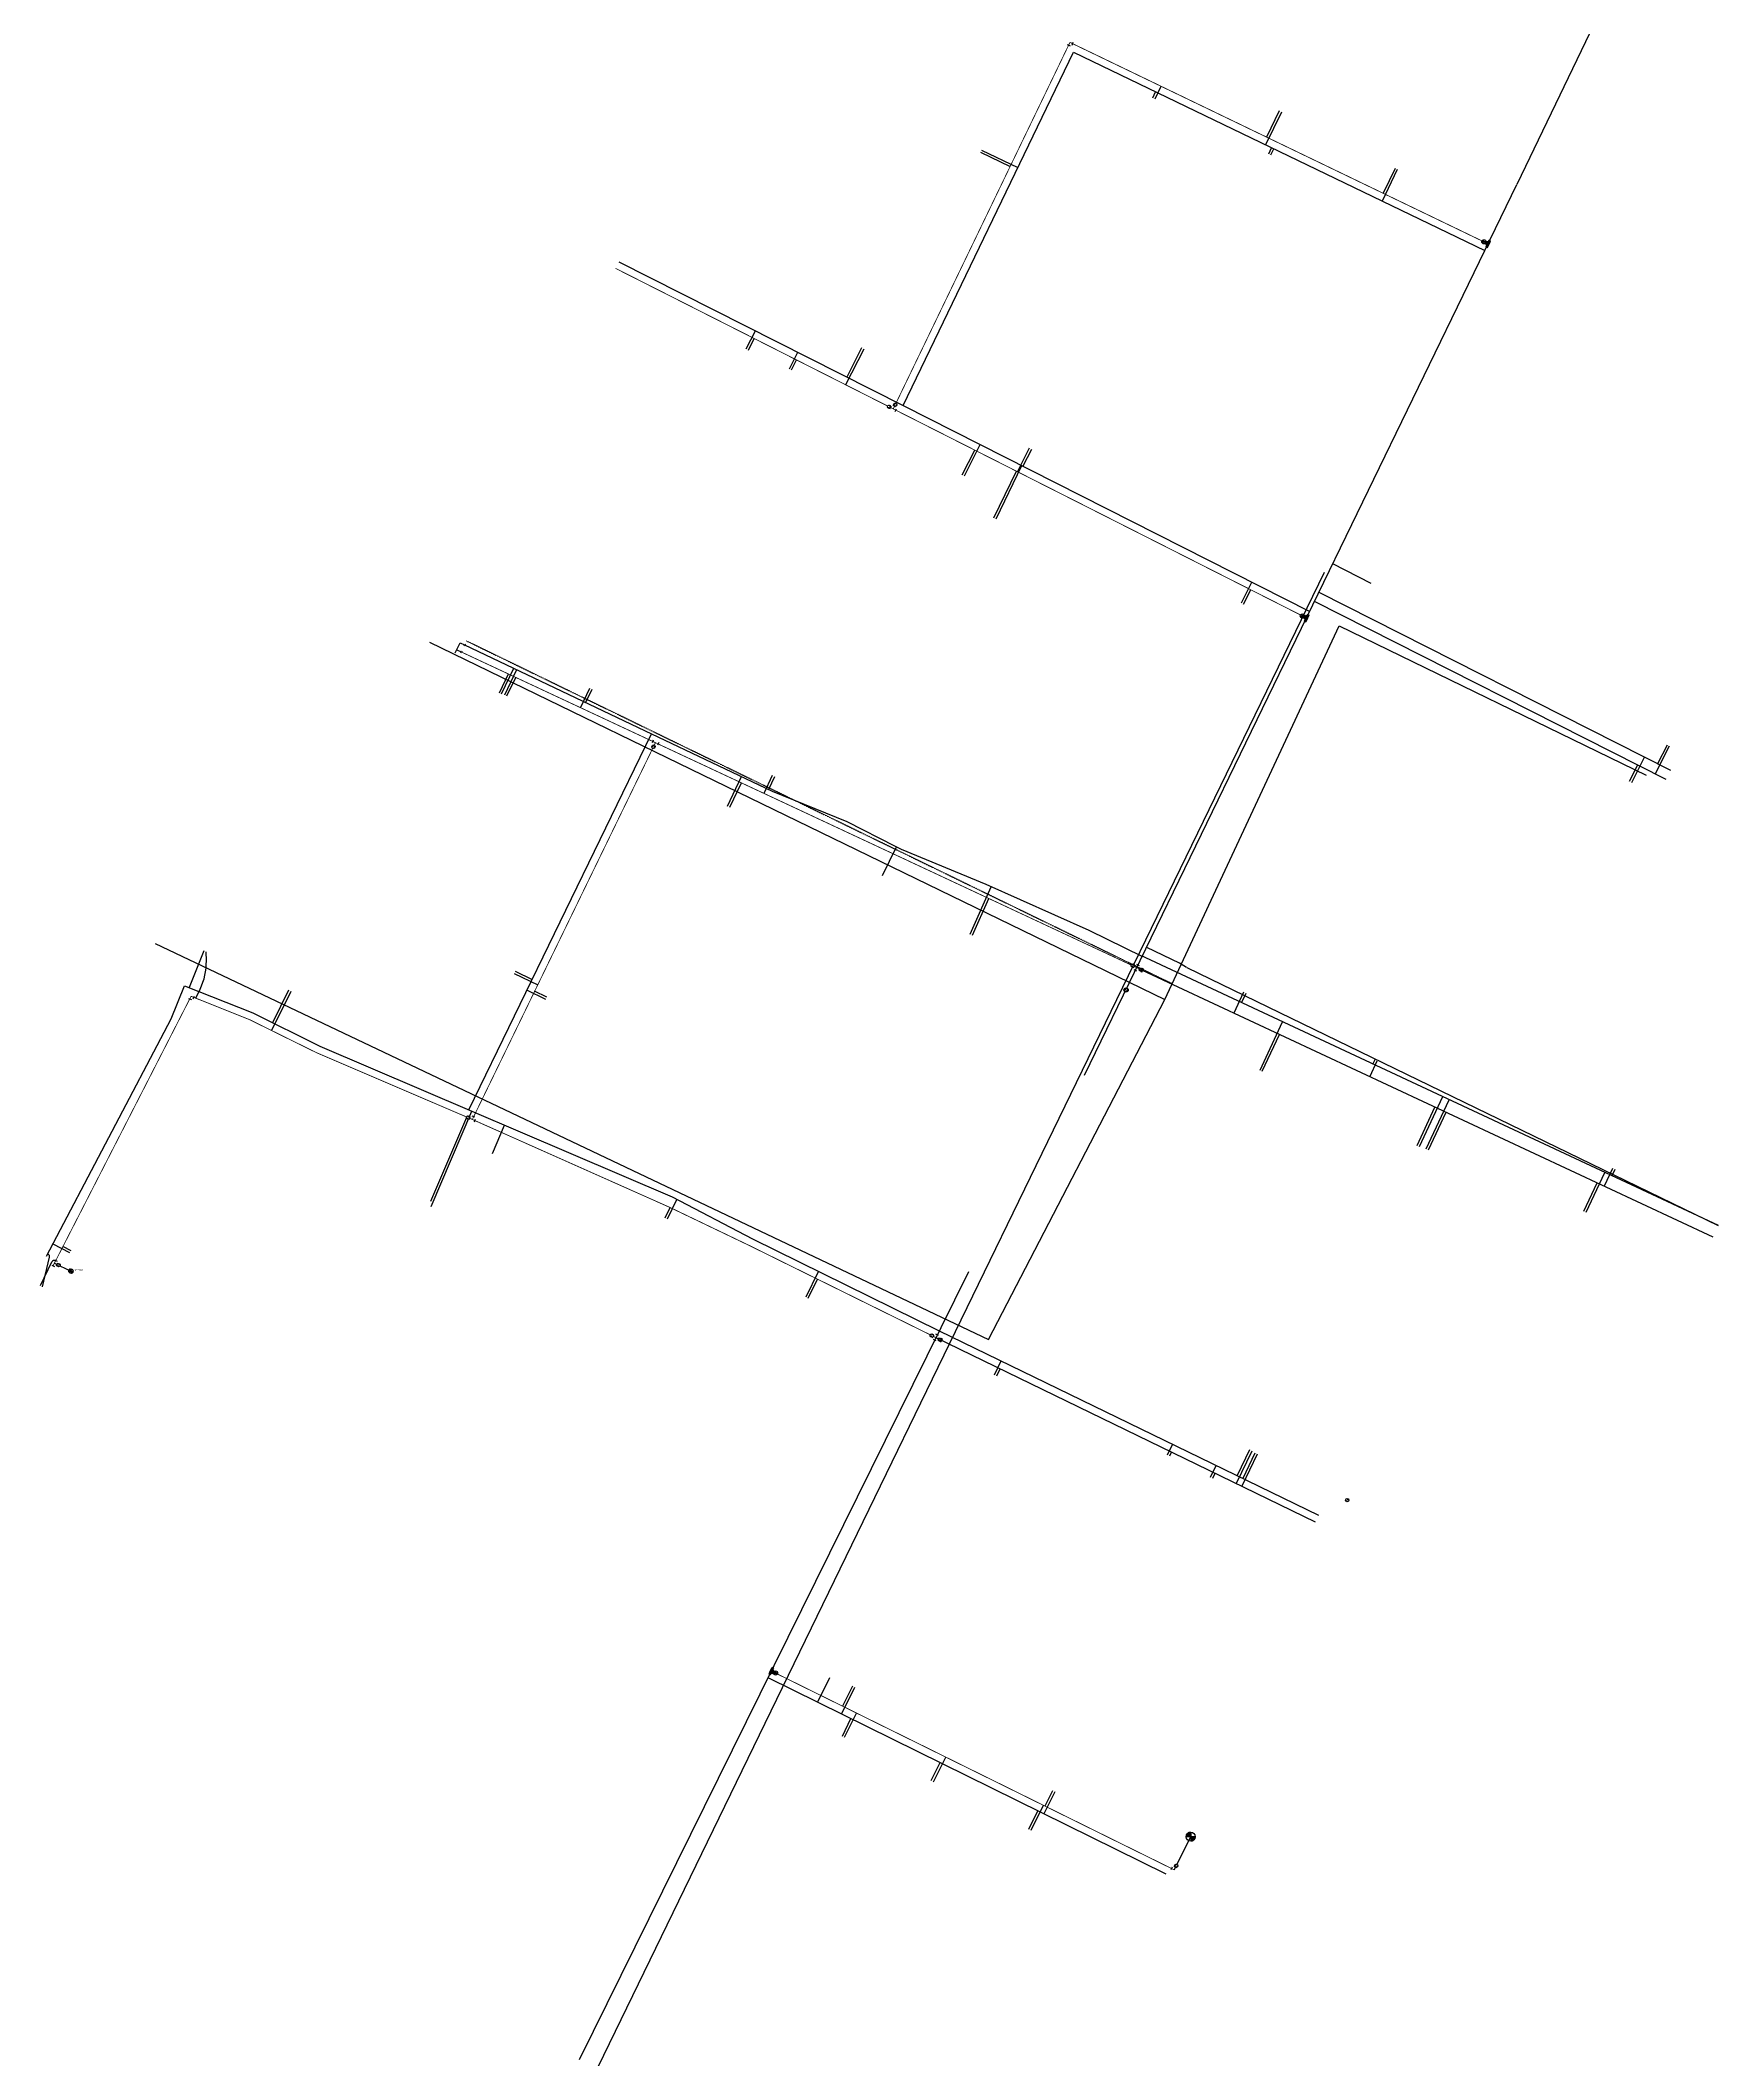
# Model space of a CAD drawing. Extents: x 10585 to 11359, y 10084 to 11560.
# Drawn here: x 10585 to 11261, y 10431 to 11245 of the extents above; entities that cross this region are included whole.
import ezdxf
from ezdxf.enums import TextEntityAlignment as Align
from ezdxf.lldxf.tags import DXFTag

# ---------------------------------------------------------------- set-up
doc = ezdxf.new("R2010")
doc.units = 0
doc.header["$MEASUREMENT"] = 0
doc.set_wipeout_variables(frame=1)
doc.linetypes.add('HIDDEN2', pattern=[0.1875, 0.125, -0.0625])
for name, color, linetype in [('CG_SETTINGS', 7, 'Continuous'), ('CU-SSWR-E', 8, 'REC_SEWER SANITARY-E'), ('CU-WATR', 160, 'REC_WATER'), ('CU-WATR-E', 142, 'REC_WATER 08-INCH'), ('MON_LINE', 6, 'Continuous'), ('XREF', 7, 'Continuous')]:
    doc.layers.add(name, color=color, linetype=linetype)
doc.styles.get("Standard").update_dxf_attribs({"font": 'arial.ttf'})
tags = doc.linetypes.add('HREC_WATER 04-INCH', pattern='A,0.75,-0.25,[4,REC_LStyles.shx,S=1,R=0,X=0,Y=0],-0.25,0.75', length=2).pattern_tags.tags
tags[6] = DXFTag(74, 12)
doc.linetypes.add('REC_SEWER SANITARY-E', pattern='A,1.5,-0.125,[68,REC_LStyles.shx,S=1,R=0,X=0,Y=0],-0.125,1.5', length=3.25)
doc.linetypes.add('REC_WATER', pattern='A,1.5,-0.125,[107,REC_LStyles.shx,S=1,R=0,X=0,Y=0],-0.125,1.5', length=3.25)
doc.linetypes.add('REC_WATER 02-INCH', pattern='A,1.5,-0.25,[3,REC_LStyles.shx,S=1,R=0,X=0,Y=0],-0.25,1.5', length=3.5)
doc.linetypes.add('REC_WATER 08-INCH', pattern='A,1.5,-0.25,[8,REC_LStyles.shx,S=1,R=0,X=0,Y=0],-0.25,1.5', length=3.5)

# ---------------------------------------------------------------- blocks, each defined once
blk = doc.blocks.new('FH1')
at = {"color": 0}
for p, q in [((-1.8, 0.3), (-0.3, 1.8)), ((-1.8, 0.1), (-0.1, 1.8)), ((-1.7, 0.5), (-0.5, 1.7)), ((-1.7, 0), (0, 1.7)), ((-1.6, 0.8), (-0.8, 1.6)), ((-1.5, 0), (0, 1.5)), ((-1.3, 0), (0, 1.3)), ((-1.1, 0), (0, 1.1)), ((-1, 0), (0, 1)), ((-0.8, 0), (0, 0.8)), ((-0.6, 0), (0, 0.6)), ((-0.4, 0), (0, 0.4)), ((-0.2, 0), (0, 0.2)), ((-0.1, 0), (0, 0.1)), ((0, -0.1), (0.1, 0)), ((0.1, -0.2), (0.3, 0)), ((0.3, -0.2), (0.5, 0)), ((0.5, -0.2), (0.6, 0)), ((0.6, -0.2), (0.8, 0)), ((0.8, -0.2), (1, 0)), ((1, -0.2), (1.2, 0)), ((1.2, -0.2), (1.3, 0)), ((1.4, -0.2), (1.5, 0)), ((1.5, -0.2), (1.7, 0)), ((0, -1.7), (1.5, -0.2)), ((0, -1.5), (1.4, -0.2)), ((0, -1.3), (1.2, -0.2)), ((0, -1.2), (1, -0.2)), ((0, -1), (0.8, -0.2)), ((0, -0.8), (0.6, -0.2)), ((0, -0.6), (0.5, -0.2)), ((0, -0.5), (0.3, -0.2)), ((0, -0.3), (0.1, -0.2)), ((0.1, -1.8), (1.7, -0.2)), ((0.3, -1.7), (1.7, -0.3)), ((0.5, -1.7), (1.7, -0.5)), ((0.9, -1.6), (1.6, -0.9)), ((1.7, -0.2), (1.8, -0.1))]:
    blk.add_line(p, q, dxfattribs=at)
for p, q in [((-1.8, 0), (1.8, 0)), ((0, 1.8), (0, -1.8))]:
    blk.add_line(p, q)
blk.add_circle((0, 0), 1.77)
at = {"layer": 'CG_SETTINGS'}
blk.add_text('CG_SETTINGS', height=1, dxfattribs=at).set_placement((0, 0), align=Align.BOTTOM_LEFT)
blk = doc.blocks.new('90-BEND')
for p, q in [((0.05, 0.1), (-0.05, 0.1)), ((0.1, -0.05), (0.1, 0.05))]:
    blk.add_line(p, q)
blk = doc.blocks.new('TAPPING-SLEEVE')
for p, q in [((0.058, 0.134), (-0.058, 0.134)), ((0.058, 0.067), (-0.058, 0.067)), ((0.058, 0), (-0.058, 0)), ((-0.046, 0.174), (-0.046, -0.174)), ((0.046, 0.174), (-0.046, 0.174)), ((0.046, -0.174), (0.046, 0.174)), ((0.092, -0.1), (0.092, 0.1)), ((0.154, 0.071), (0.295, -0.071)), ((0.295, 0.071), (0.154, -0.071)), ((0.058, -0.067), (-0.058, -0.067)), ((0.058, -0.134), (-0.058, -0.134)), ((0.046, -0.174), (-0.046, -0.174))]:
    blk.add_line(p, q)
blk.add_circle((0.225, 0), 0.1)
blk = doc.blocks.new('TEE')
for p, q in [((-0.1, -0.05), (-0.1, 0.05)), ((0.05, 0.1), (-0.05, 0.1)), ((0.1, -0.05), (0.1, 0.05))]:
    blk.add_line(p, q)
blk = doc.blocks.new('VALVE GATE PHX')
blk.add_line((0.47, 0.48), (-0.47, -0.48))
for points in [[(0.48, -0.47), (-0.48, 0.48), (0.47, 0.48)], [(-0.48, -0.48), (0.48, -0.47)]]:
    blk.add_lwpolyline(points)
blk.add_wipeout([(-0.47, 0.47), (0.47, 0.48), (0, 0)])
blk.add_wipeout([(-0.47, -0.47), (0.47, -0.47), (0, 0)])
blk.add_circle((0, 0), 0.67)
blk = doc.blocks.new('*X37')
at = {"color": 0}
for p, q in [((5231.054, 5445.11), (5231.126, 5445.181)), ((5231.054, 5445.111), (5231.124, 5445.181)), ((5231.054, 5445.113), (5231.122, 5445.181)), ((5231.055, 5445.115), (5231.12, 5445.181)), ((5231.055, 5445.109), (5231.127, 5445.18)), ((5231.055, 5445.117), (5231.118, 5445.18)), ((5231.055, 5445.119), (5231.116, 5445.18)), ((5231.055, 5445.121), (5231.114, 5445.18)), ((5231.056, 5445.124), (5231.112, 5445.179)), ((5231.056, 5445.126), (5231.109, 5445.179)), ((5231.057, 5445.109), (5231.127, 5445.178)), ((5231.057, 5445.128), (5231.107, 5445.178)), ((5231.058, 5445.131), (5231.104, 5445.178)), ((5231.059, 5445.109), (5231.127, 5445.177)), ((5231.059, 5445.133), (5231.102, 5445.177)), ((5231.06, 5445.109), (5231.127, 5445.175)), ((5231.06, 5445.136), (5231.099, 5445.175)), ((5231.061, 5445.139), (5231.096, 5445.174)), ((5231.062, 5445.109), (5231.127, 5445.173)), ((5231.063, 5445.143), (5231.092, 5445.172)), ((5231.064, 5445.109), (5231.127, 5445.171)), ((5231.065, 5445.147), (5231.088, 5445.17)), ((5231.066, 5445.109), (5231.127, 5445.17)), ((5231.067, 5445.109), (5231.127, 5445.168)), ((5231.069, 5445.109), (5231.127, 5445.166)), ((5231.07, 5445.153), (5231.082, 5445.166)), ((5231.071, 5445.109), (5231.127, 5445.164)), ((5231.073, 5445.109), (5231.127, 5445.162)), ((5231.074, 5445.109), (5231.127, 5445.161)), ((5231.076, 5445.109), (5231.127, 5445.159)), ((5231.078, 5445.109), (5231.127, 5445.157)), ((5231.08, 5445.109), (5231.127, 5445.155)), ((5231.082, 5445.109), (5231.127, 5445.154)), ((5231.083, 5445.109), (5231.127, 5445.152)), ((5231.085, 5445.109), (5231.127, 5445.15)), ((5231.087, 5445.109), (5231.127, 5445.148)), ((5231.089, 5445.109), (5231.127, 5445.147)), ((5231.09, 5445.109), (5231.127, 5445.145)), ((5231.092, 5445.109), (5231.127, 5445.143)), ((5231.094, 5445.109), (5231.127, 5445.141)), ((5231.096, 5445.109), (5231.127, 5445.139)), ((5231.097, 5445.109), (5231.127, 5445.138)), ((5231.099, 5445.109), (5231.127, 5445.136)), ((5231.101, 5445.109), (5231.127, 5445.134)), ((5231.103, 5445.109), (5231.127, 5445.132)), ((5231.105, 5445.109), (5231.127, 5445.131)), ((5231.106, 5445.109), (5231.127, 5445.129)), ((5231.108, 5445.109), (5231.127, 5445.127)), ((5231.11, 5445.109), (5231.127, 5445.125)), ((5231.112, 5445.109), (5231.127, 5445.124)), ((5231.113, 5445.109), (5231.127, 5445.122)), ((5231.115, 5445.109), (5231.127, 5445.12)), ((5231.117, 5445.109), (5231.127, 5445.118)), ((5231.119, 5445.109), (5231.127, 5445.116)), ((5231.12, 5445.109), (5231.127, 5445.115)), ((5231.122, 5445.109), (5231.127, 5445.113)), ((5231.124, 5445.109), (5231.127, 5445.111)), ((5231.126, 5445.109), (5231.127, 5445.109)), ((5231.127, 5445.108), (5231.128, 5445.109)), ((5231.127, 5445.106), (5231.129, 5445.109)), ((5231.127, 5445.104), (5231.131, 5445.109)), ((5231.127, 5445.102), (5231.133, 5445.109)), ((5231.127, 5445.101), (5231.135, 5445.109)), ((5231.127, 5445.099), (5231.136, 5445.109)), ((5231.127, 5445.097), (5231.138, 5445.109)), ((5231.127, 5445.095), (5231.14, 5445.109)), ((5231.127, 5445.094), (5231.142, 5445.109)), ((5231.127, 5445.092), (5231.143, 5445.109)), ((5231.127, 5445.09), (5231.145, 5445.109)), ((5231.127, 5445.088), (5231.147, 5445.109)), ((5231.127, 5445.086), (5231.149, 5445.109)), ((5231.127, 5445.085), (5231.151, 5445.109)), ((5231.127, 5445.083), (5231.152, 5445.109)), ((5231.127, 5445.081), (5231.154, 5445.109)), ((5231.127, 5445.079), (5231.156, 5445.109)), ((5231.127, 5445.078), (5231.158, 5445.109)), ((5231.127, 5445.076), (5231.159, 5445.109)), ((5231.127, 5445.074), (5231.161, 5445.109)), ((5231.127, 5445.072), (5231.163, 5445.109)), ((5231.127, 5445.071), (5231.165, 5445.109)), ((5231.127, 5445.069), (5231.166, 5445.109)), ((5231.127, 5445.067), (5231.168, 5445.109)), ((5231.127, 5445.065), (5231.17, 5445.109)), ((5231.127, 5445.063), (5231.172, 5445.109)), ((5231.127, 5445.062), (5231.173, 5445.109)), ((5231.127, 5445.06), (5231.175, 5445.109)), ((5231.127, 5445.058), (5231.177, 5445.109)), ((5231.127, 5445.056), (5231.179, 5445.109)), ((5231.127, 5445.055), (5231.181, 5445.109)), ((5231.127, 5445.053), (5231.182, 5445.109)), ((5231.127, 5445.051), (5231.184, 5445.109)), ((5231.127, 5445.049), (5231.186, 5445.109)), ((5231.127, 5445.048), (5231.188, 5445.109)), ((5231.127, 5445.046), (5231.189, 5445.109)), ((5231.127, 5445.044), (5231.191, 5445.109)), ((5231.127, 5445.042), (5231.193, 5445.109)), ((5231.127, 5445.04), (5231.195, 5445.109)), ((5231.127, 5445.039), (5231.196, 5445.109)), ((5231.127, 5445.037), (5231.198, 5445.109)), ((5231.128, 5445.036), (5231.199, 5445.107)), ((5231.13, 5445.036), (5231.199, 5445.106)), ((5231.131, 5445.036), (5231.199, 5445.104)), ((5231.133, 5445.037), (5231.199, 5445.102)), ((5231.135, 5445.037), (5231.198, 5445.1)), ((5231.137, 5445.037), (5231.198, 5445.098)), ((5231.139, 5445.037), (5231.198, 5445.096)), ((5231.142, 5445.038), (5231.197, 5445.094)), ((5231.144, 5445.038), (5231.197, 5445.091)), ((5231.146, 5445.039), (5231.196, 5445.089)), ((5231.149, 5445.04), (5231.195, 5445.086)), ((5231.152, 5445.041), (5231.194, 5445.084)), ((5231.155, 5445.042), (5231.193, 5445.081)), ((5231.158, 5445.043), (5231.192, 5445.077)), ((5231.161, 5445.045), (5231.19, 5445.074)), ((5231.166, 5445.048), (5231.187, 5445.069)), ((5231.172, 5445.053), (5231.183, 5445.063))]:
    blk.add_line(p, q, dxfattribs=at)
blk = doc.blocks.new('FH')
for p, q in [((0.155, 0), (-0.155, 0)), ((0, 0.155), (0, -0.155))]:
    blk.add_line(p, q)
blk.add_circle((0, 0), 0.155)
at = {"xscale": 2.139999999999986, "yscale": 2.139999999999986, "zscale": 2.139999999999986}
blk.add_blockref('*X37', (-11194.611, -11652.532), dxfattribs=at)
blk = doc.blocks.new('CROSS')
for p, q in [((-0.0083, -0.0042), (-0.0083, 0.0042)), ((0.0042, 0.0083), (-0.0042, 0.0083)), ((0.0083, -0.0042), (0.0083, 0.0042)), ((0.0042, -0.0083), (-0.0042, -0.0083))]:
    blk.add_line(p, q)
blk = doc.blocks.new('CAP')
for p, q in [((-0.06, 0), (-0.06, 0.025)), ((-0.06, 0), (0.06, 0)), ((0.06, 0), (0.06, 0.025))]:
    blk.add_line(p, q)

msp = doc.modelspace()

# ---------------------------------------------------------------- linework, layer by layer
at = {"layer": 'CU-SSWR-E'}
for p, q in [((11037.58, 10858.67), (11107.88, 11009.16)), ((11107.88, 11009.16), (11231.49, 10949.09)), ((10630.74, 10881.22), (10966.56, 10721.57)), ((10966.56, 10721.57), (11037.58, 10858.67))]:
    msp.add_line(p, q, dxfattribs=at)
at = {"layer": 'CU-WATR'}
for p, q in [((11033.65, 11221.58), (11036.1, 11226.65)), ((11083.68, 11216.7), (11078.6, 11206.17)), ((10963.32, 11200.07), (10975.25, 11194.31)), ((11080.36, 11198.99), (11081.53, 11201.42)), ((11130.33, 11193.55), (11125.51, 11183.55)), ((10869.86, 11120.35), (10872.2, 11124.98)), ((10805.79, 10983.94), (10802.13, 10976.25)), ((10862.29, 10936.12), (10866.97, 10945.95)), ((10960.06, 10884.54), (10966.65, 10899.35)), ((10775.47, 10869.14), (10784.95, 10864.53)), ((10788.61, 10859.54), (10783.69, 10861.94)), ((11123.07, 10833.83), (11120.14, 10827.56)), ((10836.27, 10770.63), (10838.29, 10774.79)), ((10893.93, 10738.29), (10897.69, 10745.92)), ((10945.39, 10722.36), (11098.2, 10648.11)), ((10969.85, 10707), (10971.22, 10709.81)), ((11072.62, 10676.67), (11066.27, 10663.62)), ((11039.58, 10674.69), (11040.33, 10676.23)), ((11073.89, 10675.79), (11068.96, 10665.65)), ((11056.95, 10665.72), (11057.9, 10667.69)), ((10902.51, 10585.3), (10897.66, 10575.47))]:
    msp.add_line(p, q, dxfattribs=at)
at = {"layer": 'CU-WATR', "linetype": 'HREC_WATER 04-INCH'}
for p, q in [((10887.2, 11112.37), (10889.22, 11116.36)), ((10916.26, 11120.75), (10908.98, 11106.36)), ((10956, 11070.13), (10961.01, 11080.03)), ((10982.94, 11080.79), (10978.17, 11071.35)), ((10968.71, 11052.75), (10977.77, 11071.55)), ((11069.32, 11017.96), (11072.24, 11023.74)), ((11241.42, 10950.9), (11099.76, 11022.59)), ((10752.28, 10999.57), (10754.09, 10998.71)), ((10753.97, 10998.47), (10754.2, 10998.95)), ((10754.19, 10998.36), (10753.97, 10998.47)), ((10754.2, 10998.95), (10754.43, 10998.85)), ((10769.49, 10982.18), (10773.13, 10989.81)), ((10772.53, 10980.96), (10776.09, 10988.43)), ((11225.71, 10946.12), (11230.84, 10956.26)), ((11239.94, 10961.18), (11236.1, 10953.59)), ((10879.43, 10948.84), (10876.08, 10941.69)), ((10651.42, 10874.25), (10651.35, 10877.89)), ((11258.53, 10762.88), (11028.62, 10870.34)), ((10647.13, 10859.18), (10648.91, 10862.84)), ((10685.48, 10861.91), (10677.7, 10846.13)), ((11069.29, 10861.53), (11065.38, 10853.16)), ((11076.86, 10829.75), (11083.78, 10844.56)), ((11139.23, 10799.82), (11146.44, 10815.27)), ((10741.82, 10777.42), (10756.32, 10811.26)), ((11143.8, 10797.98), (11150.91, 10813.18)), ((11218.01, 10790.58), (11214.65, 10783.39)), ((11206.47, 10773.31), (11211.81, 10784.72)), ((10590.23, 10752.42), (10596.86, 10749.19)), ((10911.7, 10581.85), (10907.75, 10573.84)), ((10908.57, 10561.33), (10913.38, 10571.06)), ((10944.4, 10543.38), (10949.31, 10553.32)), ((10992.35, 10539.75), (10989.3, 10533.58)), ((10983.71, 10523.89), (10988.65, 10533.9)), ((11041.33, 10507.9), (11048.02, 10521.24))]:
    msp.add_line(p, q, dxfattribs=at)
at = {"layer": 'CU-WATR', "linetype": 'HREC_WATER 04-INCH', "const_width": 0.333}
for points in [[(10928.18, 11096.65), (10999.37, 11244.35)], [(10999.37, 11244.35), (11167.85, 11163.15)], [(10816.29, 11153.28), (10928.18, 11096.65)], [(10928.18, 11096.65), (11094.72, 11012.36)], [(10832.37, 10962.12), (10754.09, 10998.71)], [(10758.59, 10810.29), (10832.37, 10962.12)], [(11026.33, 10871.45), (10832.37, 10962.12)], [(10589.69, 10751.35), (10645.28, 10859.92)], [(11041.33, 10507.9), (10879.06, 10588)]]:
    msp.add_lwpolyline(points, dxfattribs=at)
at = {"layer": 'CU-WATR', "linetype": 'HREC_WATER 04-INCH', "const_width": 0.333, "flags": 128}
for points in [[(10645.28, 10859.92), (10668.87, 10850.49), (10695.9, 10837.15), (10758.59, 10810.29)], [(10758.59, 10810.29), (10838.29, 10774.79), (10870.13, 10759.51), (10945.39, 10722.36)]]:
    msp.add_lwpolyline(points, dxfattribs=at)
at = {"layer": 'CU-WATR', "linetype": 'HREC_WATER 04-INCH'}
msp.add_arc((10626.43, 10873.77), 25, 334.08333, 1.10808, dxfattribs=at)
at = {"layer": 'CU-WATR-E', "linetype": 'HREC_WATER 04-INCH'}
for p, q in [((11359.18, 11560.19), (11179.35, 11187.08)), ((11162.27, 11151.55), (11179.35, 11187.08)), ((10817.64, 11155.95), (10932.16, 11097.99)), ((11005.29, 10828.09), (11162.27, 11151.55)), ((10868.97, 11120.8), (10872.66, 11128.1)), ((10932.16, 11097.99), (11096.03, 11015.06)), ((11239.61, 10947.33), (11097.95, 11019.03)), ((10751.67, 10998.31), (10753.67, 11002.43)), ((10753.67, 11002.43), (10755.48, 11001.57)), ((10755.36, 11001.33), (10755.6, 11001.82)), ((10755.59, 11001.22), (10755.36, 11001.33)), ((10755.6, 11001.82), (10755.82, 11001.71)), ((10770.4, 10981.75), (10775.33, 10992.13)), ((10771.63, 10981.39), (10776.48, 10991.58)), ((10806.69, 10983.51), (10804.24, 10978.37)), ((10757.15, 10814.18), (10830.79, 10965.73)), ((10861.39, 10936.55), (10867.06, 10948.47)), ((10880.33, 10948.42), (10877.94, 10943.3)), ((10923.78, 10908.63), (10929.49, 10920.17)), ((10959.15, 10884.95), (10967.66, 10904.1)), ((11260.7, 10767.53), (11029.97, 10875.38)), ((11043.44, 10873.25), (11030.3, 10879.63)), ((11046.38, 10871.47), (11043.44, 10873.25)), ((10775.91, 10870.04), (10782.69, 10866.74)), ((10788.18, 10858.64), (10780.55, 10862.35)), ((11070.19, 10861.1), (11068.46, 10857.39)), ((11075.95, 10830.18), (11085.05, 10849.63)), ((11122.16, 10834.25), (11121.41, 10832.64)), ((11140.13, 10799.4), (11149.53, 10819.5)), ((11142.9, 10798.41), (11152.17, 10818.26)), ((11207.38, 10772.89), (11214.89, 10788.94)), ((11218.92, 10790.16), (11217.73, 10787.62)), ((10837.17, 10770.19), (10841.01, 10778.08)), ((10801.75, 10431.4), (10958.57, 10749.07)), ((10893.03, 10738.74), (10898.12, 10749.04)), ((10946.72, 10725.05), (11099.51, 10650.81)), ((10968.95, 10707.43), (10971.63, 10712.95)), ((11038.68, 10675.13), (11040.74, 10679.36)), ((11071.72, 10677.11), (11066.69, 10666.76)), ((11056.05, 10666.16), (11058.32, 10670.82)), ((11074.79, 10675.36), (11068.55, 10662.52)), ((11038.18, 10506.1), (10877.73, 10585.31))]:
    msp.add_line(p, q, dxfattribs=at)
at = {"layer": 'CU-WATR-E', "linetype": 'REC_WATER 02-INCH'}
for p, q in [((10932.16, 11097.99), (11000.77, 11240.35)), ((11000.77, 11240.35), (11166.55, 11160.45)), ((11032.75, 11222.01), (11033.89, 11224.38)), ((11084.58, 11216.27), (11078.2, 11203.03)), ((10963.75, 11200.97), (10978.39, 11193.91)), ((11079.45, 11199.43), (11080.63, 11201.86)), ((11131.23, 11193.12), (11125.11, 11180.42))]:
    msp.add_line(p, q, dxfattribs=at)
at = {"layer": 'CU-WATR-E'}
for p, q in [((10886.31, 11112.82), (10889.68, 11119.49)), ((10915.36, 11121.2), (10909.44, 11109.49)), ((10956.89, 11069.68), (10963.25, 11082.26)), ((10983.83, 11080.33), (10980.41, 11073.57)), ((10969.61, 11052.32), (10979.97, 11073.8)), ((11068.43, 11018.42), (11072.7, 11026.86)), ((11120.74, 11026.33), (11105.29, 11034.15)), ((10650.42, 10878.26), (10644.51, 10863.46)), ((11029.97, 10875.38), (11028.57, 10876.06)), ((10684.59, 10862.35), (10678.13, 10849.26)), ((10741.96, 10775.19), (10758.42, 10813.63)), ((10766.71, 10796.6), (10771.59, 10807.99)), ((10596.49, 10756.52), (10589.67, 10760.09)), ((10596.95, 10757.4), (10593.66, 10759.13)), ((10584.56, 10743.32), (10589.22, 10752.91)), ((10590.68, 10753.31), (10590.56, 10753.37)), ((10912.6, 10581.41), (10907.32, 10570.71)), ((10907.67, 10561.77), (10911.15, 10568.81)), ((10943.5, 10543.82), (10947.08, 10551.08)), ((10993.24, 10539.31), (10988.87, 10530.45)), ((10982.81, 10524.33), (10986.43, 10531.66))]:
    msp.add_line(p, q, dxfattribs=at)
at = {"layer": 'CU-WATR-E', "linetype": 'REC_WATER'}
for p, q in [((11224.82, 10946.58), (11228.14, 10953.14)), ((11240.83, 10960.73), (11235.19, 10949.57))]:
    msp.add_line(p, q, dxfattribs=at)
at = {"layer": 'CU-WATR-E', "linetype": 'HREC_WATER 04-INCH', "flags": 128}
for points in [[(10755.48, 11001.57), (10830.79, 10965.73)], [(10830.79, 10965.73), (10879.35, 10942.62), (10909.44, 10930.39), (10928.98, 10920.43), (10931.31, 10919.27), (10965.43, 10905.09), (11006.98, 10886.62), (11028.53, 10875.99)], [(10587.08, 10755.15), (10637.28, 10850.88), (10642.66, 10864.2), (10670.09, 10853.23), (10697.15, 10839.87), (10839.13, 10779.06), (10871.49, 10762.19), (10946.72, 10725.05)]]:
    msp.add_lwpolyline(points, dxfattribs=at)
msp.add_lwpolyline([(10585.46, 10742.88), (10588.26, 10754.82, 0.344656), (10587.74, 10755.94), (10587.54, 10756.04)], format="xyb", dxfattribs=at)
at = {"layer": 'CU-WATR-E'}
msp.add_arc((10590.12, 10752.47), 1, 64.08333, 154.08333, dxfattribs=at)
at = {"layer": 'MON_LINE'}
msp.add_line((11101.77, 11030.7), (10641.55, 10083.6), dxfattribs=at)
at = {"layer": 'XREF'}
msp.add_line((11260.69, 10767.43), (11046.62, 10871.45), dxfattribs=at)

# ---------------------------------------------------------------- block references
at = {"layer": 'CU-WATR'}
for name, p, xscale, yscale, zscale, rotation in [('90-BEND', (10999.37, 11244.35), 12, 12, 12, 244.2666666666719), ('TAPPING-SLEEVE', (11167.84, 11163.15), 8.39886657326268, 8.39886657326268, 8.39886657326268, 154.2666666666574), ('TEE', (10928.18, 11096.65), 12, 12, 12, 334.3544656785402), ('TAPPING-SLEEVE', (11094.72, 11012.36), 8.39886657326268, 8.39886657326268, 8.39886657326268, 154.2666666666574), ('TEE', (10832.37, 10962.12), 12, 12, 12, 156.8119789257134), ('CROSS', (11026.33, 10871.45), 144, 144, 144, 334.084192730319), ('TEE', (10758.59, 10810.29), 12, 12, 12, 336.8119789257134), ('TEE', (10590.23, 10752.42), 12, 12, 12, 244.3544656785401), ('CROSS', (10945.39, 10722.36), 144, 144, 144, 334.084192730319), ('TAPPING-SLEEVE', (10879.06, 10588), 8.39886657326268, 8.39886657326268, 8.39886657326268, 334.2666666666574)]:
    msp.add_blockref(name, p, dxfattribs=dict(at, xscale=xscale, yscale=yscale, zscale=zscale, rotation=rotation))
at = {"layer": 'CU-WATR', "linetype": 'HREC_WATER 04-INCH', "xscale": 12, "yscale": 12, "zscale": 12, "rotation": 248.2152282665545}
msp.add_blockref('90-BEND', (10645.28, 10859.92), dxfattribs=at)
at = {"layer": 'CU-WATR', "linetype": 'HREC_WATER 04-INCH', "xscale": 0.5, "yscale": 0.5, "zscale": 0.5}
msp.add_blockref('FH1', (10596.86, 10749.19), dxfattribs=at)
at = {"layer": 'CU-WATR', "rotation": 63.65860380281317}
msp.add_blockref('VALVE GATE PHX', (11111.07, 10656.9), dxfattribs=at)
at = {"layer": 'CU-WATR', "xscale": 12, "yscale": 12, "zscale": 12}
msp.add_blockref('FH', (11048.02, 10521.24), dxfattribs=at)

# ---------------------------------------------------------------- next in the draw order: block references
at = {"layer": 'CU-WATR'}
for p, rotation in [((10928.99, 11098.33), 154.354465789656), ((10831.55, 10960.44), 154.354465789656), ((11028, 10870.62), 243.6586038028131), ((11021.97, 10862.46), 334.354465789656), ((10756.89, 10811.07), 244.354465789656), ((10591.91, 10751.6), 244.354465789656), ((10947.06, 10721.52), 243.6586038028131), ((11042.17, 10509.56), 333.6586038028132)]:
    msp.add_blockref('VALVE GATE PHX', p, dxfattribs=dict(at, rotation=rotation))

# ---------------------------------------------------------------- next in the draw order: linework, layer by layer
msp.add_circle((11021.97, 10862.46), 0.869, dxfattribs=at)

# ---------------------------------------------------------------- next in the draw order: block references
for p, rotation in [((10926.51, 11097.49), 244.354465789656), ((11024.67, 10872.29), 63.65860380281317), ((10943.72, 10723.2), 63.65860380281317)]:
    msp.add_blockref('VALVE GATE PHX', p, dxfattribs=dict(at, rotation=rotation))
at = {"layer": 'CU-WATR', "linetype": 'HREC_WATER 04-INCH', "xscale": 12, "yscale": 12, "zscale": 12, "rotation": 63.38747134684598}
msp.add_blockref('90-BEND', (11041.33, 10507.9), dxfattribs=at)

# ---------------------------------------------------------------- next in the draw order: linework, layer by layer
at = {"layer": 'CU-SSWR-E'}
msp.add_line((10741.39, 11002.6), (11037.58, 10858.67), dxfattribs=at)
at = {"layer": 'CU-WATR', "linetype": 'HIDDEN2'}
msp.add_line((10756.25, 11003.16), (11040.64, 10864.97), dxfattribs=at)
at = {"layer": 'CU-WATR', "linetype": 'HREC_WATER 04-INCH', "const_width": 0.333, "flags": 128}
for points in [[(11026.33, 10871.45), (11028.61, 10870.33)], [(10945.39, 10722.36), (10947.66, 10721.24)]]:
    msp.add_lwpolyline(points, dxfattribs=at)

# ---------------------------------------------------------------- next in the draw order: block references
at = {"layer": 'CU-WATR', "xscale": 12, "yscale": 12, "zscale": 12, "rotation": 64.0841928408721}
for p in [(11028.62, 10870.34), (10947.67, 10721.25)]:
    msp.add_blockref('CAP', p, dxfattribs=at)

doc.saveas('drawing.dxf')
